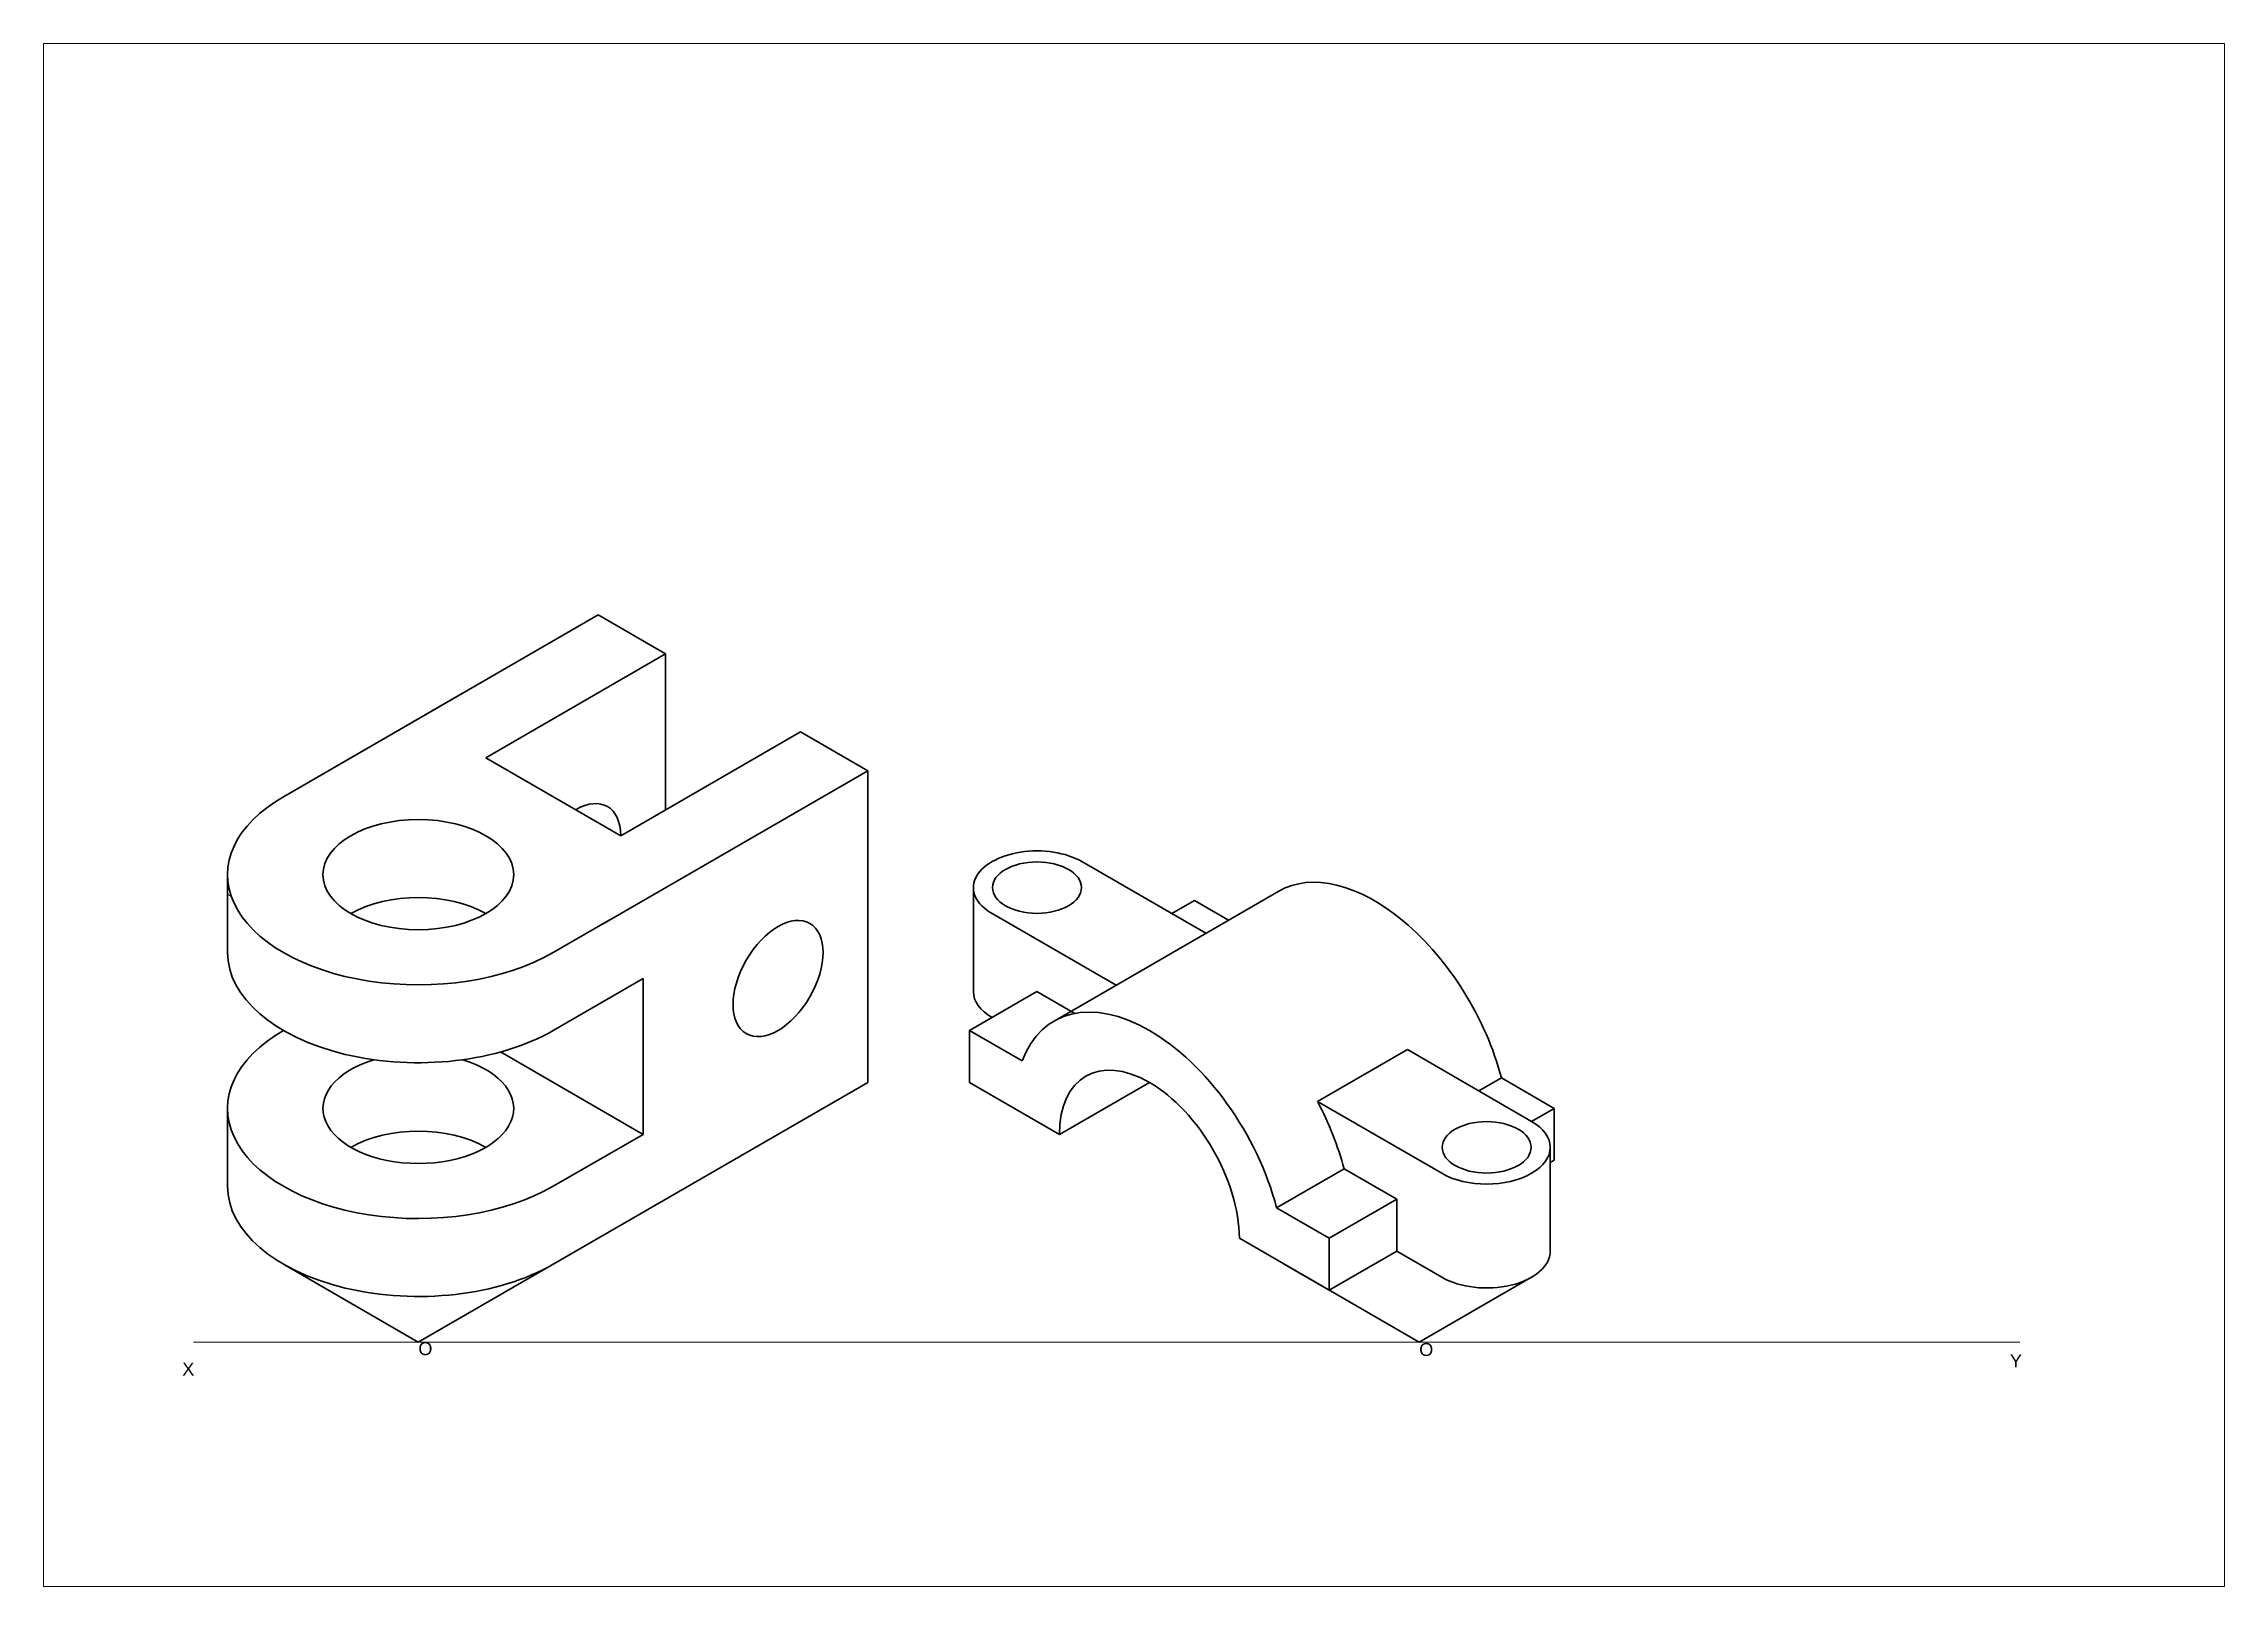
# Model space of a CAD drawing. Header units: millimetres. Extents: x 1768 to 3066, y 2054 to 2353.
# Drawn here: x 1767.9 to 2187.9, y 2053.7 to 2350.7 of the extents above; entities that cross this region are included whole.
import ezdxf

# ---------------------------------------------------------------- set-up
doc = ezdxf.new("R2010")
doc.units = ezdxf.units.MM
doc.header["$LTSCALE"] = 0.5
doc.styles.get("Standard").update_dxf_attribs({"font": 'arial.ttf'})

msp = doc.modelspace()

# ---------------------------------------------------------------- texts
at = {"linetype": 'Continuous', "lineweight": 9}
msp.add_text('O', height=2.5, dxfattribs=at).set_placement((2032.794, 2098.03))
at = {"linetype": 'Continuous', "lineweight": 9, "char_height": 2.5, "attachment_point": 1}
for s, insert in [('O', (1840.033, 2100.698)), ('X', (1794.565, 2096.747)), ('Y', (2146.551, 2098.353))]:
    msp.add_mtext_dynamic_manual_height_columns(s, width=13.20556, gutter_width=12.5, heights=[0], dxfattribs=dict(at, insert=insert))

# ---------------------------------------------------------------- linework, layer by layer
at = {"linetype": 'Continuous', "lineweight": 30}
for p, q in [((1874.674, 2240.698), (1814.053, 2205.698)), ((1874.674, 2240.698), (1814.053, 2205.698)), ((1887.665, 2233.198), (1874.674, 2240.698)), ((1887.665, 2233.198), (1874.674, 2240.698)), ((1853.024, 2213.198), (1887.665, 2233.198)), ((1887.665, 2233.198), (1887.665, 2203.198)), ((1814.053, 2205.698), (1848.694, 2225.698)), ((1913.645, 2218.198), (1879.004, 2198.198)), ((1926.636, 2210.698), (1913.645, 2218.198)), ((1926.636, 2210.698), (1913.645, 2218.198)), ((1879.004, 2198.198), (1853.024, 2213.198)), ((1926.636, 2210.698), (1875.524, 2181.188)), ((1926.636, 2150.698), (1926.636, 2210.698)), ((1967.842, 2193.198), (1991.722, 2179.411)), ((1803.291, 2190.698), (1803.291, 2175.698)), ((1946.935, 2188.198), (1946.935, 2168.198)), ((1962.462, 2162.518), (2005.763, 2187.518)), ((1985.163, 2183.198), (1989.493, 2185.698)), ((1989.493, 2185.698), (1996.052, 2181.911)), ((1876.776, 2181.911), (1866.014, 2175.698)), ((1950.522, 2183.198), (1974.401, 2169.411)), ((1883.335, 2170.698), (1866.014, 2160.698)), ((1883.335, 2140.698), (1883.335, 2170.698)), ((1946.192, 2160.698), (1959.182, 2168.198)), ((1946.192, 2160.698), (1959.182, 2168.198)), ((1959.182, 2168.198), (1966.471, 2163.989)), ((1946.192, 2160.698), (1946.192, 2150.698)), ((1956.338, 2154.84), (1946.192, 2160.698)), ((1883.335, 2140.698), (1855.868, 2156.556)), ((2013.188, 2147.017), (2030.509, 2157.017)), ((2054.445, 2143.198), (2030.509, 2157.017)), ((1840.033, 2100.698), (1926.636, 2150.698)), ((1946.192, 2150.698), (1954.852, 2145.698)), ((1963.512, 2140.698), (1946.192, 2150.698)), ((1963.512, 2140.698), (1980.833, 2150.698)), ((2044.299, 2149.056), (2048.629, 2151.556)), ((2048.629, 2151.556), (2058.775, 2145.698)), ((2037.124, 2133.198), (2013.188, 2147.017)), ((1803.291, 2145.698), (1803.291, 2130.698)), ((2054.445, 2143.198), (2058.775, 2145.698)), ((2058.775, 2145.698), (2058.775, 2135.698)), ((1866.014, 2130.698), (1883.335, 2140.698)), ((2058.032, 2138.198), (2058.032, 2118.198)), ((2005.328, 2126.556), (2018.318, 2134.056)), ((2028.464, 2128.198), (2018.318, 2134.056)), ((2058.775, 2135.698), (2058.032, 2135.269)), ((2015.474, 2120.698), (2005.328, 2126.556)), ((2015.474, 2120.698), (2028.464, 2128.198)), ((2028.464, 2118.198), (2028.464, 2128.198)), ((2032.794, 2100.698), (1998.153, 2120.698)), ((2015.474, 2110.698), (2015.474, 2120.698)), ((2015.474, 2110.698), (2028.464, 2118.198)), ((2028.464, 2118.198), (2037.124, 2113.198)), ((1840.033, 2100.698), (1814.053, 2115.698)), ((2006.814, 2115.698), (2015.474, 2110.698)), ((2032.794, 2100.698), (2054.445, 2113.198))]:
    msp.add_line(p, q, dxfattribs=at)
at = {"linetype": 'Continuous', "lineweight": 9}
for p, q in [((1804.021, 2186.489), (1803.291, 2186.911)), ((1796.745, 2100.698), (2148.488, 2100.698))]:
    msp.add_line(p, q, dxfattribs=at)
msp.add_lwpolyline([(1767.866, 2350.68), (2187.866, 2350.68), (2187.866, 2053.68), (1767.866, 2053.68)], close=True, dxfattribs=at)
at = {"linetype": 'Continuous', "lineweight": 30}
for centre, major_axis, start_param, end_param in [((1840.033, 2190.698), (-36.742, 0), 5.4977871, 8.6393798), ((1870.344, 2193.198), (-6.124, -10.607), 2.3561945, 3.9269908), ((1959.182, 2188.198), (-12.247, 0), 3.9269908, 7.0685835), ((2024.134, 2155.698), (18.371, -31.82), 7.4084204, 9.424778), ((1840.033, 2175.698), (-18.371, 0), 3.9269908, 5.4977871), ((1840.033, 2175.698), (-36.742, 0), 6.2831853, 8.6393798), ((1959.182, 2168.198), (-12.247, 0), 6.2831853, 7.0685835), ((1980.833, 2130.698), (18.371, -31.82), 1.1252351, 3.5871539), ((1840.033, 2145.698), (-36.742, 0), 5.4977871, 8.6393798), ((1840.033, 2145.698), (-18.371, 0), 5.1990839, 10.5088793), ((1980.833, 2130.698), (12.247, -21.213), 0.7853982, 3.9269908), ((1993.823, 2138.198), (18.371, -31.82), 1.1252351, 1.5151258), ((2045.785, 2138.198), (-12.247, 0), 0.7853982, 3.9269908), ((1840.033, 2130.698), (-18.371, 0), 3.9269908, 5.4977871), ((1840.033, 2130.698), (-36.742, 0), 6.2831853, 8.6393798), ((2045.785, 2118.198), (-12.247, 0), 0.7853982, 3.1415927)]:
    msp.add_ellipse(centre, major_axis=major_axis, ratio=0.5773503, start_param=start_param, end_param=end_param, dxfattribs=at)
for centre, major_axis in [((1840.033, 2190.698), (-18.371, 0)), ((1959.182, 2188.198), (-8.573, 0)), ((1909.315, 2170.698), (-6.124, -10.607)), ((2045.785, 2138.198), (-8.573, 0))]:
    msp.add_ellipse(centre, major_axis=major_axis, ratio=0.5773503, dxfattribs=at)

msp.set_redraw_order([(e.dxf.handle, doc.entitydb.next_handle()) for e in msp.query("TEXT MTEXT ATTDEF DIMENSION ARC_DIMENSION")])  # texts and dimensions are drawn at this point

doc.saveas('drawing.dxf')
